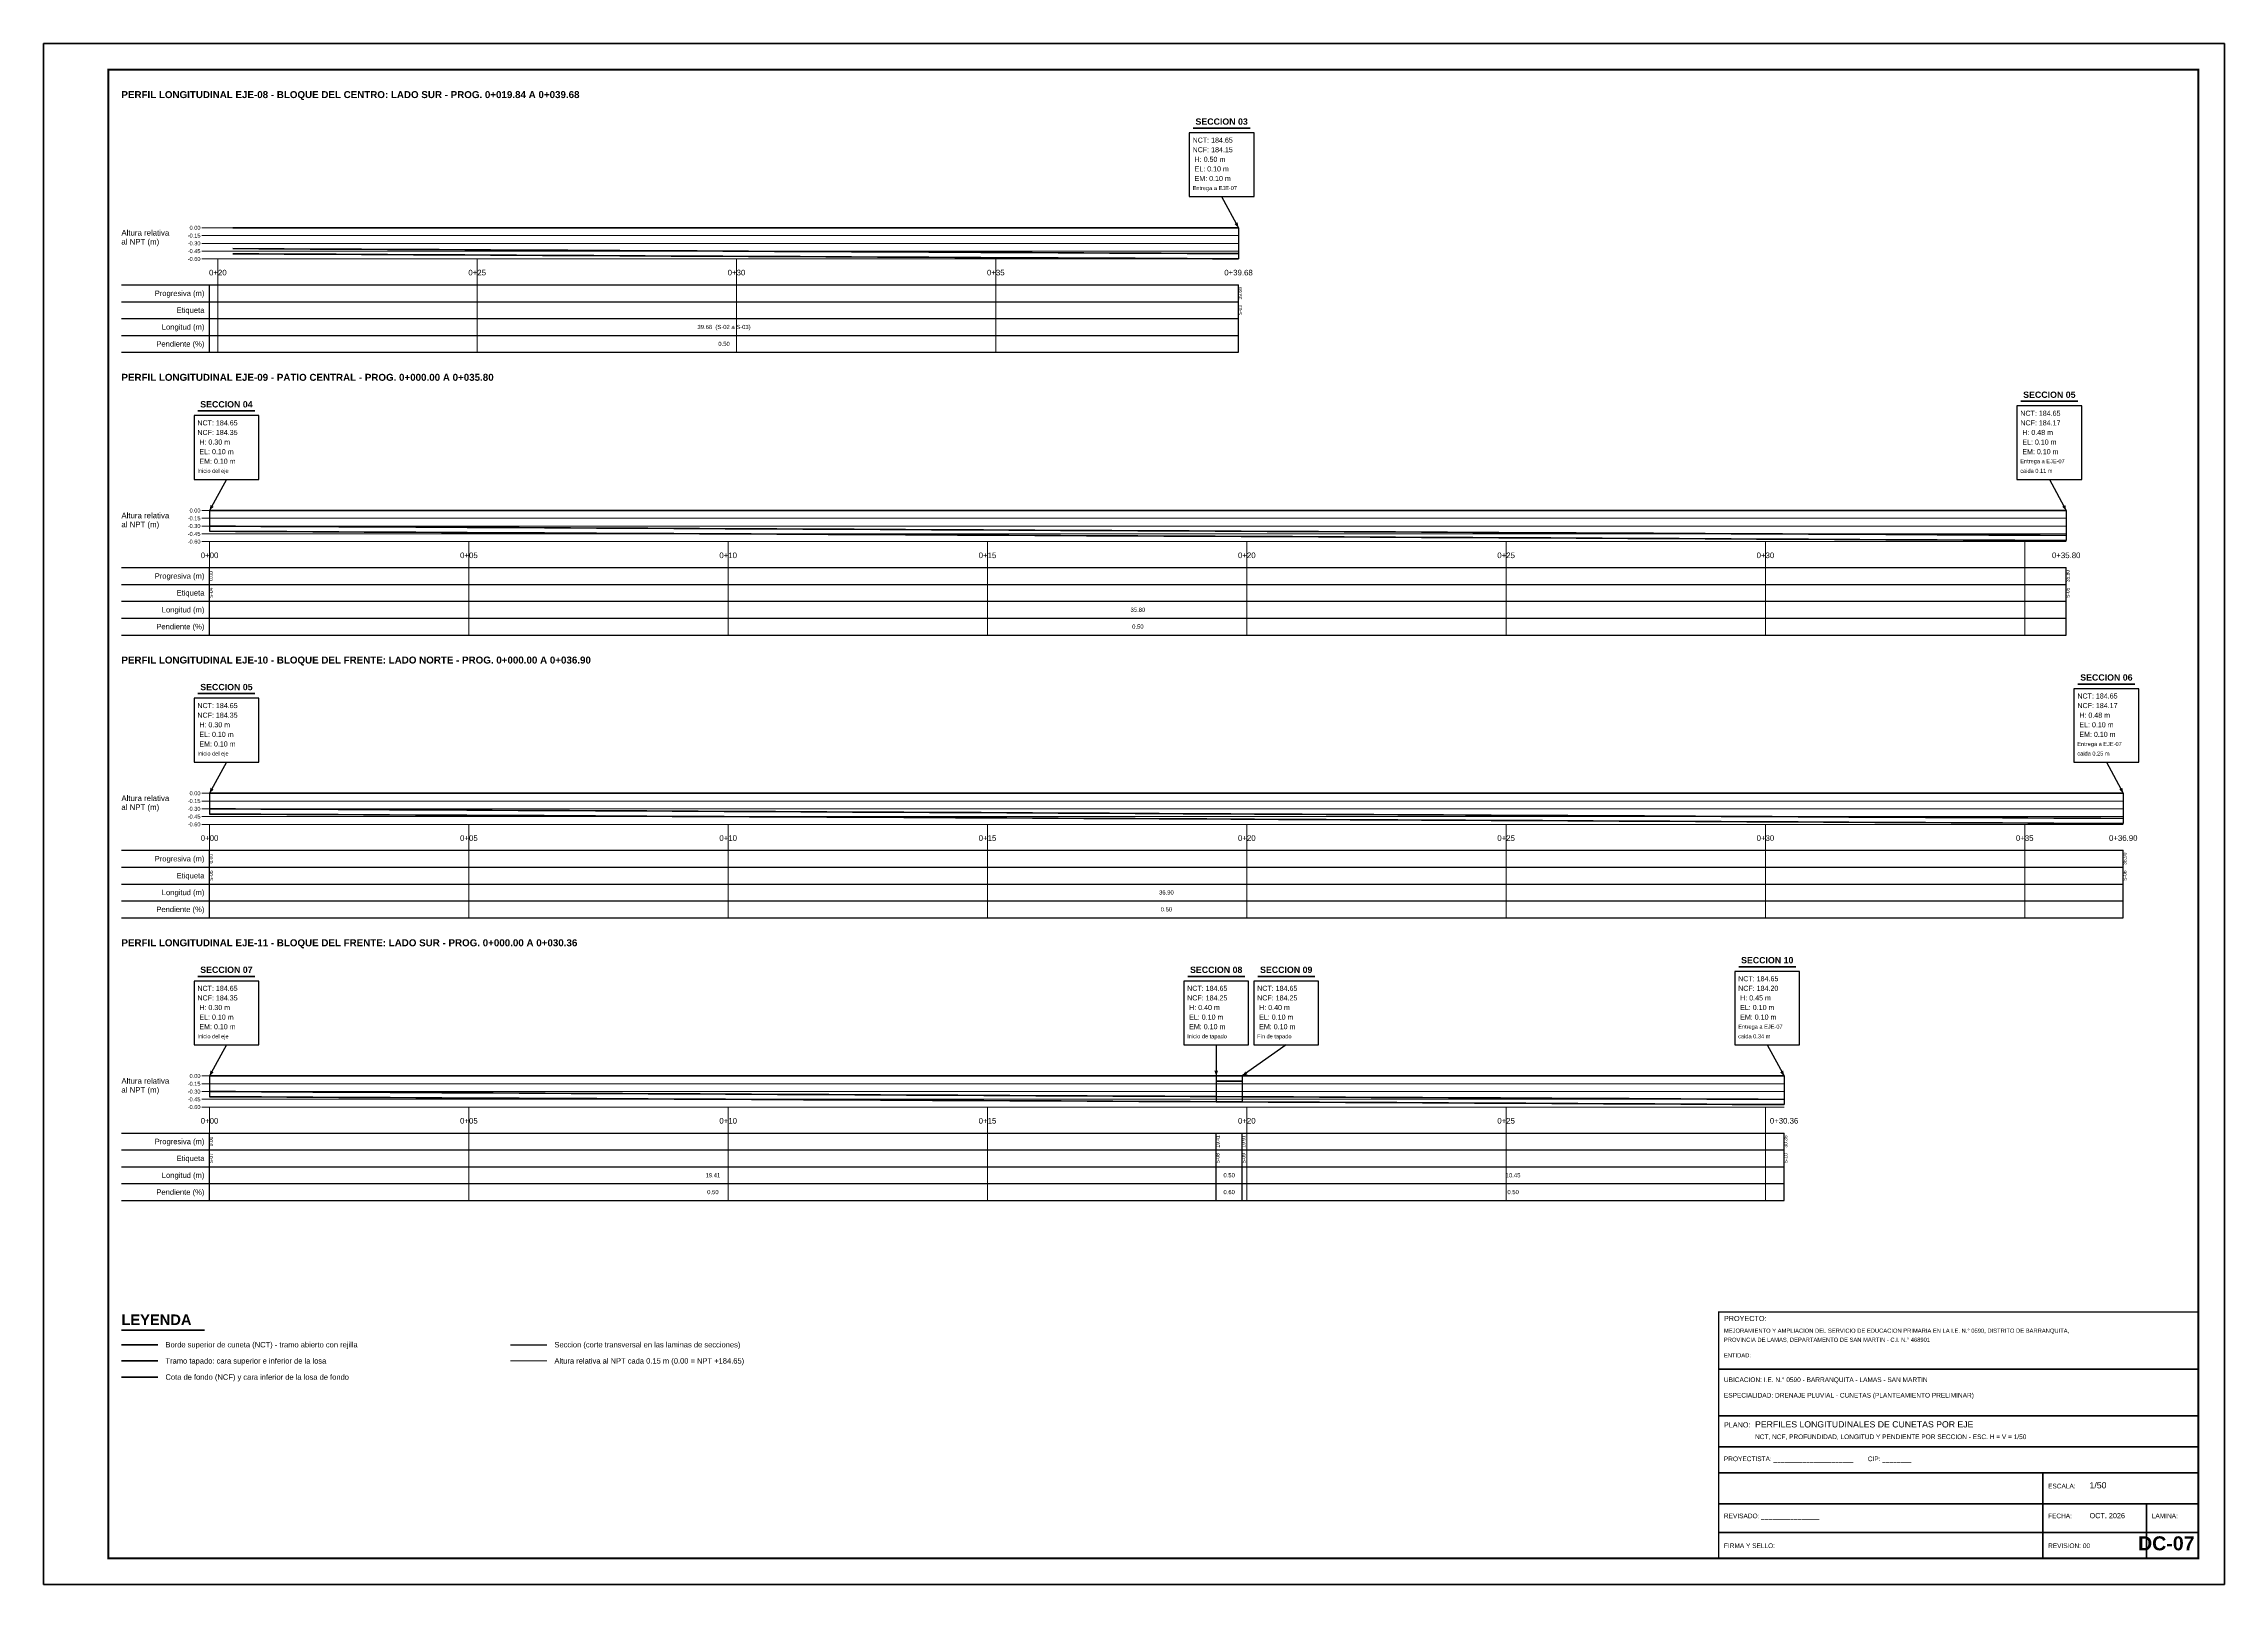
# Model space of a CAD drawing. Header units: metres. Extents: x 354768 to 355417, y 9249536 to 9250102.
# Drawn here: x 355050.91 to 355092.96, y 9249536 to 9249565.7 of the extents above; entities that cross this region are included whole.
import ezdxf
from ezdxf.enums import TextEntityAlignment as Align

# ---------------------------------------------------------------- set-up
doc = ezdxf.new("R2010")
doc.units = ezdxf.units.M
doc.header["$LTSCALE"] = 0.25
for name, color, linetype, lineweight in [('GRILLA', 9, 'CONTINUOUS', 13), ('MARCO', 7, 'CONTINUOUS', 50), ('PERF-FONDO', 6, 'CONTINUOUS', 35), ('PERF-NCT', 5, 'CONTINUOUS', 35), ('PERF-REF', 9, 'CONTINUOUS', 9), ('PERF-SECCION', 1, 'CONTINUOUS', 25), ('PERF-TAPA', 3, 'CONTINUOUS', 35), ('ROTULO', 7, 'CONTINUOUS', 35), ('TITULOS', 160, 'CONTINUOUS', 35)]:
    doc.layers.add(name, color=color, linetype=linetype, lineweight=lineweight)
for name, color, linetype in [('GUITARRA', 8, 'CONTINUOUS'), ('LEYENDA', 7, 'CONTINUOUS'), ('PERF-CAJA', 7, 'CONTINUOUS'), ('ROTULO-TEXTO', 7, 'CONTINUOUS'), ('TEXTOS', 7, 'CONTINUOUS')]:
    doc.layers.add(name, color=color, linetype=linetype)
doc.styles.get("Standard").update_dxf_attribs({"font": 'arial.ttf'})
doc.styles.add('TITULOS', font='arialbd.ttf')

msp = doc.modelspace()

# ---------------------------------------------------------------- linework, layer by layer
at = {"layer": 'GRILLA'}
for p, q in [((355054.265, 9249561.55), (355054.265, 9249559.75)), ((355059.265, 9249561.55), (355059.265, 9249559.75)), ((355064.265, 9249561.55), (355064.265, 9249559.75)), ((355069.265, 9249561.55), (355069.265, 9249559.75)), ((355054.105, 9249556.1), (355054.105, 9249554.3)), ((355059.105, 9249556.1), (355059.105, 9249554.3)), ((355064.105, 9249556.1), (355064.105, 9249554.3)), ((355069.105, 9249556.1), (355069.105, 9249554.3)), ((355074.105, 9249556.1), (355074.105, 9249554.3)), ((355079.105, 9249556.1), (355079.105, 9249554.3)), ((355084.105, 9249556.1), (355084.105, 9249554.3)), ((355089.105, 9249556.1), (355089.105, 9249554.3)), ((355054.105, 9249550.65), (355054.105, 9249548.85)), ((355059.105, 9249550.65), (355059.105, 9249548.85)), ((355064.105, 9249550.65), (355064.105, 9249548.85)), ((355069.105, 9249550.65), (355069.105, 9249548.85)), ((355074.105, 9249550.65), (355074.105, 9249548.85)), ((355079.105, 9249550.65), (355079.105, 9249548.85)), ((355084.105, 9249550.65), (355084.105, 9249548.85)), ((355089.105, 9249550.65), (355089.105, 9249548.85)), ((355054.105, 9249545.2), (355054.105, 9249543.4)), ((355059.105, 9249545.2), (355059.105, 9249543.4)), ((355064.105, 9249545.2), (355064.105, 9249543.4)), ((355069.105, 9249545.2), (355069.105, 9249543.4)), ((355074.105, 9249545.2), (355074.105, 9249543.4)), ((355079.105, 9249545.2), (355079.105, 9249543.4)), ((355084.105, 9249545.2), (355084.105, 9249543.4))]:
    msp.add_line(p, q, dxfattribs=at)
at = {"layer": 'GUITARRA'}
for p, q in [((355052.405, 9249561.05), (355073.945, 9249561.05)), ((355054.105, 9249559.75), (355054.105, 9249561.05)), ((355073.945, 9249559.75), (355073.945, 9249561.05)), ((355052.405, 9249560.725), (355073.945, 9249560.725)), ((355052.405, 9249560.4), (355073.945, 9249560.4)), ((355052.405, 9249560.075), (355073.945, 9249560.075)), ((355052.405, 9249559.75), (355073.945, 9249559.75)), ((355052.405, 9249555.6), (355089.905, 9249555.6)), ((355054.105, 9249554.3), (355054.105, 9249555.6)), ((355054.105, 9249554.3), (355054.105, 9249555.6)), ((355089.905, 9249554.3), (355089.905, 9249555.6)), ((355052.405, 9249555.275), (355089.905, 9249555.275)), ((355052.405, 9249554.95), (355089.905, 9249554.95)), ((355052.405, 9249554.625), (355089.905, 9249554.625)), ((355052.405, 9249554.3), (355089.905, 9249554.3)), ((355052.405, 9249550.15), (355091.005, 9249550.15)), ((355054.105, 9249548.85), (355054.105, 9249550.15)), ((355054.105, 9249548.85), (355054.105, 9249550.15)), ((355091.005, 9249548.85), (355091.005, 9249550.15)), ((355052.405, 9249549.825), (355091.005, 9249549.825)), ((355052.405, 9249549.5), (355091.005, 9249549.5)), ((355052.405, 9249549.175), (355091.005, 9249549.175)), ((355052.405, 9249548.85), (355091.005, 9249548.85)), ((355052.405, 9249544.7), (355084.465, 9249544.7)), ((355054.105, 9249543.4), (355054.105, 9249544.7)), ((355054.105, 9249543.4), (355054.105, 9249544.7)), ((355073.515, 9249543.4), (355073.515, 9249544.7)), ((355074.015, 9249543.4), (355074.015, 9249544.7)), ((355084.465, 9249543.4), (355084.465, 9249544.7)), ((355052.405, 9249544.375), (355084.465, 9249544.375)), ((355052.405, 9249544.05), (355084.465, 9249544.05)), ((355052.405, 9249543.725), (355084.465, 9249543.725)), ((355052.405, 9249543.4), (355084.465, 9249543.4))]:
    msp.add_line(p, q, dxfattribs=at)
at = {"layer": 'MARCO'}
msp.add_lwpolyline([(355050.905, 9249536), (355092.955, 9249536), (355092.955, 9249565.7), (355050.905, 9249565.7)], close=True, dxfattribs=at)
at = {"layer": 'MARCO', "const_width": 0.04}
msp.add_lwpolyline([(355052.155, 9249536.5), (355092.455, 9249536.5), (355092.455, 9249565.2), (355052.155, 9249565.2)], close=True, dxfattribs=at)
at = {"layer": 'PERF-CAJA'}
for p, q in [((355073.62, 9249562.75), (355073.945, 9249562.15)), ((355054.43, 9249557.3), (355054.105, 9249556.7)), ((355089.58, 9249557.3), (355089.905, 9249556.7)), ((355054.43, 9249551.85), (355054.105, 9249551.25)), ((355090.68, 9249551.85), (355091.005, 9249551.25)), ((355054.43, 9249546.4), (355054.105, 9249545.8)), ((355073.515, 9249546.4), (355073.515, 9249545.8)), ((355074.865, 9249546.4), (355074.015, 9249545.8)), ((355084.14, 9249546.4), (355084.465, 9249545.8))]:
    msp.add_line(p, q, dxfattribs=at)
for points in [[(355072.995, 9249562.75), (355074.245, 9249562.75), (355074.245, 9249563.98), (355072.995, 9249563.98)], [(355053.805, 9249557.3), (355055.055, 9249557.3), (355055.055, 9249558.53), (355053.805, 9249558.53)], [(355088.955, 9249557.3), (355090.205, 9249557.3), (355090.205, 9249558.715), (355088.955, 9249558.715)], [(355053.805, 9249551.85), (355055.055, 9249551.85), (355055.055, 9249553.08), (355053.805, 9249553.08)], [(355090.055, 9249551.85), (355091.305, 9249551.85), (355091.305, 9249553.265), (355090.055, 9249553.265)], [(355053.805, 9249546.4), (355055.055, 9249546.4), (355055.055, 9249547.63), (355053.805, 9249547.63)], [(355072.89, 9249546.4), (355074.14, 9249546.4), (355074.14, 9249547.63), (355072.89, 9249547.63)], [(355074.24, 9249546.4), (355075.49, 9249546.4), (355075.49, 9249547.63), (355074.24, 9249547.63)], [(355083.515, 9249546.4), (355084.765, 9249546.4), (355084.765, 9249547.815), (355083.515, 9249547.815)]]:
    msp.add_lwpolyline(points, close=True, dxfattribs=at)
for points in [[(355073.945, 9249562.15), (355073.928, 9249562.255), (355073.867, 9249562.221)], [(355054.105, 9249556.7), (355054.183, 9249556.771), (355054.122, 9249556.805)], [(355089.905, 9249556.7), (355089.888, 9249556.805), (355089.827, 9249556.771)], [(355054.105, 9249551.25), (355054.183, 9249551.321), (355054.122, 9249551.355)], [(355091.005, 9249551.25), (355090.988, 9249551.355), (355090.927, 9249551.321)], [(355054.105, 9249545.8), (355054.183, 9249545.871), (355054.122, 9249545.905)], [(355073.515, 9249545.8), (355073.55, 9249545.9), (355073.48, 9249545.9)], [(355074.015, 9249545.8), (355074.117, 9249545.829), (355074.077, 9249545.886)], [(355084.465, 9249545.8), (355084.448, 9249545.905), (355084.387, 9249545.871)]]:
    msp.add_solid(points, dxfattribs=at)
at = {"layer": 'PERF-FONDO'}
msp.add_line((355052.405, 9249539.996), (355053.105, 9249539.996), dxfattribs=at)
for points in [[(355054.555, 9249561.749), (355055.055, 9249561.746), (355055.545, 9249561.744), (355056.045, 9249561.741), (355056.545, 9249561.739), (355057.035, 9249561.736), (355057.535, 9249561.734), (355058.035, 9249561.731), (355058.535, 9249561.729), (355059.025, 9249561.726), (355059.525, 9249561.724), (355060.025, 9249561.721), (355060.525, 9249561.719), (355061.015, 9249561.716), (355061.515, 9249561.714), (355062.015, 9249561.711), (355062.505, 9249561.709), (355063.005, 9249561.706), (355063.505, 9249561.704), (355064.005, 9249561.701), (355064.495, 9249561.699), (355064.995, 9249561.696), (355065.495, 9249561.694), (355065.985, 9249561.691), (355066.485, 9249561.689), (355066.985, 9249561.686), (355067.485, 9249561.684), (355067.975, 9249561.681), (355068.475, 9249561.679), (355068.975, 9249561.676), (355069.475, 9249561.674), (355069.965, 9249561.671), (355070.465, 9249561.669), (355070.965, 9249561.667), (355071.455, 9249561.664), (355071.955, 9249561.662), (355072.455, 9249561.659), (355072.955, 9249561.657), (355073.445, 9249561.654), (355073.945, 9249561.652)], [(355054.555, 9249561.649), (355055.055, 9249561.646), (355055.545, 9249561.644), (355056.045, 9249561.641), (355056.545, 9249561.639), (355057.035, 9249561.636), (355057.535, 9249561.634), (355058.035, 9249561.631), (355058.535, 9249561.629), (355059.025, 9249561.626), (355059.525, 9249561.624), (355060.025, 9249561.621), (355060.525, 9249561.619), (355061.015, 9249561.616), (355061.515, 9249561.614), (355062.015, 9249561.611), (355062.505, 9249561.609), (355063.005, 9249561.606), (355063.505, 9249561.604), (355064.005, 9249561.601), (355064.495, 9249561.599), (355064.995, 9249561.596), (355065.495, 9249561.594), (355065.985, 9249561.591), (355066.485, 9249561.589), (355066.985, 9249561.586), (355067.485, 9249561.584), (355067.975, 9249561.581), (355068.475, 9249561.579), (355068.975, 9249561.576), (355069.475, 9249561.574), (355069.965, 9249561.571), (355070.465, 9249561.569), (355070.965, 9249561.567), (355071.455, 9249561.564), (355071.955, 9249561.562), (355072.455, 9249561.559), (355072.955, 9249561.557), (355073.445, 9249561.554), (355073.945, 9249561.552)], [(355054.105, 9249556.4), (355054.605, 9249556.398), (355055.095, 9249556.395), (355055.595, 9249556.393), (355056.095, 9249556.39), (355056.595, 9249556.388), (355057.085, 9249556.385), (355057.585, 9249556.383), (355058.085, 9249556.38), (355058.575, 9249556.378), (355059.075, 9249556.375), (355059.575, 9249556.373), (355060.075, 9249556.37), (355060.565, 9249556.368), (355061.065, 9249556.365), (355061.565, 9249556.363), (355062.065, 9249556.36), (355062.555, 9249556.358), (355063.055, 9249556.355), (355063.555, 9249556.353), (355064.045, 9249556.35), (355064.545, 9249556.348), (355065.045, 9249556.345), (355065.545, 9249556.343), (355066.035, 9249556.34), (355066.535, 9249556.338), (355067.035, 9249556.335), (355067.525, 9249556.333), (355068.025, 9249556.33), (355068.525, 9249556.328), (355069.025, 9249556.325), (355069.515, 9249556.323), (355070.015, 9249556.32), (355070.515, 9249556.318), (355071.015, 9249556.315), (355071.505, 9249556.313), (355072.005, 9249556.31), (355072.505, 9249556.308), (355072.995, 9249556.306), (355073.495, 9249556.303), (355073.995, 9249556.301), (355074.495, 9249556.298), (355074.985, 9249556.296), (355075.485, 9249556.293), (355075.985, 9249556.291), (355076.485, 9249556.288), (355076.975, 9249556.286), (355077.475, 9249556.283), (355077.975, 9249556.281), (355078.465, 9249556.278), (355078.965, 9249556.276), (355079.465, 9249556.273), (355079.965, 9249556.271), (355080.455, 9249556.268), (355080.955, 9249556.266), (355081.455, 9249556.263), (355081.945, 9249556.261), (355082.445, 9249556.258), (355082.945, 9249556.256), (355083.445, 9249556.253), (355083.935, 9249556.251), (355084.435, 9249556.248), (355084.935, 9249556.246), (355085.435, 9249556.243), (355085.925, 9249556.241), (355086.425, 9249556.238), (355086.925, 9249556.236), (355087.415, 9249556.233), (355087.915, 9249556.231), (355088.415, 9249556.228), (355088.915, 9249556.226), (355089.405, 9249556.223), (355089.905, 9249556.221)], [(355054.105, 9249556.3), (355054.605, 9249556.298), (355055.095, 9249556.295), (355055.595, 9249556.293), (355056.095, 9249556.29), (355056.595, 9249556.288), (355057.085, 9249556.285), (355057.585, 9249556.283), (355058.085, 9249556.28), (355058.575, 9249556.278), (355059.075, 9249556.275), (355059.575, 9249556.273), (355060.075, 9249556.27), (355060.565, 9249556.268), (355061.065, 9249556.265), (355061.565, 9249556.263), (355062.065, 9249556.26), (355062.555, 9249556.258), (355063.055, 9249556.255), (355063.555, 9249556.253), (355064.045, 9249556.25), (355064.545, 9249556.248), (355065.045, 9249556.245), (355065.545, 9249556.243), (355066.035, 9249556.24), (355066.535, 9249556.238), (355067.035, 9249556.235), (355067.525, 9249556.233), (355068.025, 9249556.23), (355068.525, 9249556.228), (355069.025, 9249556.225), (355069.515, 9249556.223), (355070.015, 9249556.22), (355070.515, 9249556.218), (355071.015, 9249556.215), (355071.505, 9249556.213), (355072.005, 9249556.21), (355072.505, 9249556.208), (355072.995, 9249556.206), (355073.495, 9249556.203), (355073.995, 9249556.201), (355074.495, 9249556.198), (355074.985, 9249556.196), (355075.485, 9249556.193), (355075.985, 9249556.191), (355076.485, 9249556.188), (355076.975, 9249556.186), (355077.475, 9249556.183), (355077.975, 9249556.181), (355078.465, 9249556.178), (355078.965, 9249556.176), (355079.465, 9249556.173), (355079.965, 9249556.171), (355080.455, 9249556.168), (355080.955, 9249556.166), (355081.455, 9249556.163), (355081.945, 9249556.161), (355082.445, 9249556.158), (355082.945, 9249556.156), (355083.445, 9249556.153), (355083.935, 9249556.151), (355084.435, 9249556.148), (355084.935, 9249556.146), (355085.435, 9249556.143), (355085.925, 9249556.141), (355086.425, 9249556.138), (355086.925, 9249556.136), (355087.415, 9249556.133), (355087.915, 9249556.131), (355088.415, 9249556.128), (355088.915, 9249556.126), (355089.405, 9249556.123), (355089.905, 9249556.121)], [(355054.105, 9249550.95), (355054.605, 9249550.948), (355055.095, 9249550.945), (355055.595, 9249550.943), (355056.085, 9249550.94), (355056.585, 9249550.938), (355057.075, 9249550.935), (355057.575, 9249550.933), (355058.075, 9249550.93), (355058.565, 9249550.928), (355059.065, 9249550.925), (355059.555, 9249550.923), (355060.055, 9249550.92), (355060.555, 9249550.918), (355061.045, 9249550.915), (355061.545, 9249550.913), (355062.035, 9249550.91), (355062.535, 9249550.908), (355063.025, 9249550.905), (355063.525, 9249550.903), (355064.025, 9249550.9), (355064.515, 9249550.898), (355065.015, 9249550.895), (355065.505, 9249550.893), (355066.005, 9249550.89), (355066.505, 9249550.888), (355066.995, 9249550.886), (355067.495, 9249550.883), (355067.985, 9249550.881), (355068.485, 9249550.878), (355068.985, 9249550.876), (355069.475, 9249550.873), (355069.975, 9249550.871), (355070.465, 9249550.868), (355070.965, 9249550.866), (355071.455, 9249550.863), (355071.955, 9249550.861), (355072.415, 9249550.858), (355072.875, 9249550.856), (355073.335, 9249550.854), (355073.795, 9249550.852), (355074.255, 9249550.849), (355074.715, 9249550.847), (355075.175, 9249550.845), (355075.635, 9249550.842), (355076.095, 9249550.84), (355076.555, 9249550.838), (355077.015, 9249550.835), (355077.475, 9249550.833), (355077.895, 9249550.831), (355078.325, 9249550.829), (355078.815, 9249550.826), (355079.305, 9249550.824), (355079.805, 9249550.822), (355080.295, 9249550.819), (355080.785, 9249550.817), (355081.285, 9249550.814), (355081.775, 9249550.812), (355082.265, 9249550.809), (355082.755, 9249550.807), (355083.255, 9249550.804), (355083.745, 9249550.802), (355084.235, 9249550.799), (355084.735, 9249550.797), (355085.225, 9249550.794), (355085.715, 9249550.792), (355086.215, 9249550.789), (355086.705, 9249550.787), (355087.195, 9249550.785), (355087.685, 9249550.782), (355088.185, 9249550.78), (355088.675, 9249550.777), (355089.165, 9249550.775), (355089.665, 9249550.772), (355090.155, 9249550.77), (355090.575, 9249550.768), (355091.005, 9249550.766)], [(355054.105, 9249550.85), (355054.605, 9249550.848), (355055.095, 9249550.845), (355055.595, 9249550.843), (355056.085, 9249550.84), (355056.585, 9249550.838), (355057.075, 9249550.835), (355057.575, 9249550.833), (355058.075, 9249550.83), (355058.565, 9249550.828), (355059.065, 9249550.825), (355059.555, 9249550.823), (355060.055, 9249550.82), (355060.555, 9249550.818), (355061.045, 9249550.815), (355061.545, 9249550.813), (355062.035, 9249550.81), (355062.535, 9249550.808), (355063.025, 9249550.805), (355063.525, 9249550.803), (355064.025, 9249550.8), (355064.515, 9249550.798), (355065.015, 9249550.795), (355065.505, 9249550.793), (355066.005, 9249550.79), (355066.505, 9249550.788), (355066.995, 9249550.786), (355067.495, 9249550.783), (355067.985, 9249550.781), (355068.485, 9249550.778), (355068.985, 9249550.776), (355069.475, 9249550.773), (355069.975, 9249550.771), (355070.465, 9249550.768), (355070.965, 9249550.766), (355071.455, 9249550.763), (355071.955, 9249550.761), (355072.415, 9249550.758), (355072.875, 9249550.756), (355073.335, 9249550.754), (355073.795, 9249550.752), (355074.255, 9249550.749), (355074.715, 9249550.747), (355075.175, 9249550.745), (355075.635, 9249550.742), (355076.095, 9249550.74), (355076.555, 9249550.738), (355077.015, 9249550.735), (355077.475, 9249550.733), (355077.895, 9249550.731), (355078.325, 9249550.729), (355078.815, 9249550.726), (355079.305, 9249550.724), (355079.805, 9249550.722), (355080.295, 9249550.719), (355080.785, 9249550.717), (355081.285, 9249550.714), (355081.775, 9249550.712), (355082.265, 9249550.709), (355082.755, 9249550.707), (355083.255, 9249550.704), (355083.745, 9249550.702), (355084.235, 9249550.699), (355084.735, 9249550.697), (355085.225, 9249550.694), (355085.715, 9249550.692), (355086.215, 9249550.689), (355086.705, 9249550.687), (355087.195, 9249550.685), (355087.685, 9249550.682), (355088.185, 9249550.68), (355088.675, 9249550.677), (355089.165, 9249550.675), (355089.665, 9249550.672), (355090.155, 9249550.67), (355090.575, 9249550.668), (355091.005, 9249550.666)], [(355054.105, 9249545.5), (355054.605, 9249545.498), (355055.105, 9249545.495), (355055.595, 9249545.493), (355056.095, 9249545.49), (355056.595, 9249545.488), (355057.095, 9249545.485), (355057.585, 9249545.483), (355058.085, 9249545.48), (355058.585, 9249545.478), (355059.085, 9249545.475), (355059.575, 9249545.473), (355060.075, 9249545.47), (355060.575, 9249545.468), (355061.075, 9249545.465), (355061.575, 9249545.463), (355062.065, 9249545.46), (355062.565, 9249545.458), (355063.065, 9249545.455), (355063.565, 9249545.453), (355064.055, 9249545.45), (355064.555, 9249545.448), (355065.055, 9249545.445), (355065.555, 9249545.443), (355066.045, 9249545.44), (355066.545, 9249545.438), (355067.045, 9249545.435), (355067.545, 9249545.433), (355068.045, 9249545.43), (355068.535, 9249545.428), (355069.035, 9249545.425), (355069.535, 9249545.423), (355070.035, 9249545.42), (355070.525, 9249545.418), (355071.025, 9249545.415), (355071.525, 9249545.413), (355072.025, 9249545.41), (355072.525, 9249545.408), (355073.015, 9249545.405), (355073.515, 9249545.403), (355074.015, 9249545.4), (355074.515, 9249545.398), (355075.005, 9249545.395), (355075.505, 9249545.393), (355076.005, 9249545.391), (355076.505, 9249545.388), (355076.995, 9249545.386), (355077.495, 9249545.383), (355077.995, 9249545.381), (355078.495, 9249545.378), (355078.995, 9249545.376), (355079.485, 9249545.373), (355079.985, 9249545.371), (355080.485, 9249545.368), (355080.985, 9249545.366), (355081.475, 9249545.363), (355081.975, 9249545.361), (355082.475, 9249545.358), (355082.975, 9249545.356), (355083.465, 9249545.353), (355083.965, 9249545.351), (355084.465, 9249545.348)], [(355054.105, 9249545.4), (355054.605, 9249545.398), (355055.105, 9249545.395), (355055.595, 9249545.393), (355056.095, 9249545.39), (355056.595, 9249545.388), (355057.095, 9249545.385), (355057.585, 9249545.383), (355058.085, 9249545.38), (355058.585, 9249545.378), (355059.085, 9249545.375), (355059.575, 9249545.373), (355060.075, 9249545.37), (355060.575, 9249545.368), (355061.075, 9249545.365), (355061.575, 9249545.363), (355062.065, 9249545.36), (355062.565, 9249545.358), (355063.065, 9249545.355), (355063.565, 9249545.353), (355064.055, 9249545.35), (355064.555, 9249545.348), (355065.055, 9249545.345), (355065.555, 9249545.343), (355066.045, 9249545.34), (355066.545, 9249545.338), (355067.045, 9249545.335), (355067.545, 9249545.333), (355068.045, 9249545.33), (355068.535, 9249545.328), (355069.035, 9249545.325), (355069.535, 9249545.323), (355070.035, 9249545.32), (355070.525, 9249545.318), (355071.025, 9249545.315), (355071.525, 9249545.313), (355072.025, 9249545.31), (355072.525, 9249545.308), (355073.015, 9249545.305), (355073.515, 9249545.303), (355074.015, 9249545.3), (355074.515, 9249545.298), (355075.005, 9249545.295), (355075.505, 9249545.293), (355076.005, 9249545.291), (355076.505, 9249545.288), (355076.995, 9249545.286), (355077.495, 9249545.283), (355077.995, 9249545.281), (355078.495, 9249545.278), (355078.995, 9249545.276), (355079.485, 9249545.273), (355079.985, 9249545.271), (355080.485, 9249545.268), (355080.985, 9249545.266), (355081.475, 9249545.263), (355081.975, 9249545.261), (355082.475, 9249545.258), (355082.975, 9249545.256), (355083.465, 9249545.253), (355083.965, 9249545.251), (355084.465, 9249545.248)]]:
    msp.add_lwpolyline(points, dxfattribs=at)
at = {"layer": 'PERF-NCT'}
msp.add_line((355052.405, 9249540.62), (355053.105, 9249540.62), dxfattribs=at)
for points in [[(355054.555, 9249562.15), (355055.055, 9249562.15), (355055.545, 9249562.15), (355056.045, 9249562.15), (355056.545, 9249562.15), (355057.035, 9249562.15), (355057.535, 9249562.15), (355058.035, 9249562.15), (355058.535, 9249562.15), (355059.025, 9249562.15), (355059.525, 9249562.15), (355060.025, 9249562.15), (355060.525, 9249562.15), (355061.015, 9249562.15), (355061.515, 9249562.15), (355062.015, 9249562.15), (355062.505, 9249562.15), (355063.005, 9249562.15), (355063.505, 9249562.15), (355064.005, 9249562.15), (355064.495, 9249562.15), (355064.995, 9249562.15), (355065.495, 9249562.15), (355065.985, 9249562.15), (355066.485, 9249562.15), (355066.985, 9249562.15), (355067.485, 9249562.15), (355067.975, 9249562.15), (355068.475, 9249562.15), (355068.975, 9249562.15), (355069.475, 9249562.15), (355069.965, 9249562.15), (355070.465, 9249562.15), (355070.965, 9249562.15), (355071.455, 9249562.15), (355071.955, 9249562.15), (355072.455, 9249562.15), (355072.955, 9249562.15), (355073.445, 9249562.15), (355073.945, 9249562.15)], [(355054.105, 9249556.7), (355054.605, 9249556.7), (355055.095, 9249556.7), (355055.595, 9249556.7), (355056.095, 9249556.7), (355056.595, 9249556.7), (355057.085, 9249556.7), (355057.585, 9249556.7), (355058.085, 9249556.7), (355058.575, 9249556.7), (355059.075, 9249556.7), (355059.575, 9249556.7), (355060.075, 9249556.7), (355060.565, 9249556.7), (355061.065, 9249556.7), (355061.565, 9249556.7), (355062.065, 9249556.7), (355062.555, 9249556.7), (355063.055, 9249556.7), (355063.555, 9249556.7), (355064.045, 9249556.7), (355064.545, 9249556.7), (355065.045, 9249556.7), (355065.545, 9249556.7), (355066.035, 9249556.7), (355066.535, 9249556.7), (355067.035, 9249556.7), (355067.525, 9249556.7), (355068.025, 9249556.7), (355068.525, 9249556.7), (355069.025, 9249556.7), (355069.515, 9249556.7), (355070.015, 9249556.7), (355070.515, 9249556.7), (355071.015, 9249556.7), (355071.505, 9249556.7), (355072.005, 9249556.7), (355072.505, 9249556.7), (355072.995, 9249556.7), (355073.495, 9249556.7), (355073.995, 9249556.7), (355074.495, 9249556.7), (355074.985, 9249556.7), (355075.485, 9249556.7), (355075.985, 9249556.7), (355076.485, 9249556.7), (355076.975, 9249556.7), (355077.475, 9249556.7), (355077.975, 9249556.7), (355078.465, 9249556.7), (355078.965, 9249556.7), (355079.465, 9249556.7), (355079.965, 9249556.7), (355080.455, 9249556.7), (355080.955, 9249556.7), (355081.455, 9249556.7), (355081.945, 9249556.7), (355082.445, 9249556.7), (355082.945, 9249556.7), (355083.445, 9249556.7), (355083.935, 9249556.7), (355084.435, 9249556.7), (355084.935, 9249556.7), (355085.435, 9249556.7), (355085.925, 9249556.7), (355086.425, 9249556.7), (355086.925, 9249556.7), (355087.415, 9249556.7), (355087.915, 9249556.7), (355088.415, 9249556.7), (355088.915, 9249556.7), (355089.405, 9249556.7), (355089.905, 9249556.7)], [(355054.105, 9249551.25), (355054.605, 9249551.25), (355055.095, 9249551.25), (355055.595, 9249551.25), (355056.085, 9249551.25), (355056.585, 9249551.25), (355057.075, 9249551.25), (355057.575, 9249551.25), (355058.075, 9249551.25), (355058.565, 9249551.25), (355059.065, 9249551.25), (355059.555, 9249551.25), (355060.055, 9249551.25), (355060.555, 9249551.25), (355061.045, 9249551.25), (355061.545, 9249551.25), (355062.035, 9249551.25), (355062.535, 9249551.25), (355063.025, 9249551.25), (355063.525, 9249551.25), (355064.025, 9249551.25), (355064.515, 9249551.25), (355065.015, 9249551.25), (355065.505, 9249551.25), (355066.005, 9249551.25), (355066.505, 9249551.25), (355066.995, 9249551.25), (355067.495, 9249551.25), (355067.985, 9249551.25), (355068.485, 9249551.25), (355068.985, 9249551.25), (355069.475, 9249551.25), (355069.975, 9249551.25), (355070.465, 9249551.25), (355070.965, 9249551.25), (355071.455, 9249551.25), (355071.955, 9249551.25), (355072.415, 9249551.25), (355072.875, 9249551.25), (355073.335, 9249551.25), (355073.795, 9249551.25), (355074.255, 9249551.25), (355074.715, 9249551.25), (355075.175, 9249551.25), (355075.635, 9249551.25), (355076.095, 9249551.25), (355076.555, 9249551.25), (355077.015, 9249551.25), (355077.475, 9249551.25), (355077.895, 9249551.25), (355078.325, 9249551.25), (355078.815, 9249551.25), (355079.305, 9249551.25), (355079.805, 9249551.25), (355080.295, 9249551.25), (355080.785, 9249551.25), (355081.285, 9249551.25), (355081.775, 9249551.25), (355082.265, 9249551.25), (355082.755, 9249551.25), (355083.255, 9249551.25), (355083.745, 9249551.25), (355084.235, 9249551.25), (355084.735, 9249551.25), (355085.225, 9249551.25), (355085.715, 9249551.25), (355086.215, 9249551.25), (355086.705, 9249551.25), (355087.195, 9249551.25), (355087.685, 9249551.25), (355088.185, 9249551.25), (355088.675, 9249551.25), (355089.165, 9249551.25), (355089.665, 9249551.25), (355090.155, 9249551.25), (355090.575, 9249551.25), (355091.005, 9249551.25)], [(355054.105, 9249545.8), (355054.605, 9249545.8), (355055.105, 9249545.8), (355055.595, 9249545.8), (355056.095, 9249545.8), (355056.595, 9249545.8), (355057.095, 9249545.8), (355057.585, 9249545.8), (355058.085, 9249545.8), (355058.585, 9249545.8), (355059.085, 9249545.8), (355059.575, 9249545.8), (355060.075, 9249545.8), (355060.575, 9249545.8), (355061.075, 9249545.8), (355061.575, 9249545.8), (355062.065, 9249545.8), (355062.565, 9249545.8), (355063.065, 9249545.8), (355063.565, 9249545.8), (355064.055, 9249545.8), (355064.555, 9249545.8), (355065.055, 9249545.8), (355065.555, 9249545.8), (355066.045, 9249545.8), (355066.545, 9249545.8), (355067.045, 9249545.8), (355067.545, 9249545.8), (355068.045, 9249545.8), (355068.535, 9249545.8), (355069.035, 9249545.8), (355069.535, 9249545.8), (355070.035, 9249545.8), (355070.525, 9249545.8), (355071.025, 9249545.8), (355071.525, 9249545.8), (355072.025, 9249545.8), (355072.525, 9249545.8), (355073.015, 9249545.8), (355073.515, 9249545.8)], [(355074.015, 9249545.8), (355074.515, 9249545.8), (355075.005, 9249545.8), (355075.505, 9249545.8), (355076.005, 9249545.8), (355076.505, 9249545.8), (355076.995, 9249545.8), (355077.495, 9249545.8), (355077.995, 9249545.8), (355078.495, 9249545.8), (355078.995, 9249545.8), (355079.485, 9249545.8), (355079.985, 9249545.8), (355080.485, 9249545.8), (355080.985, 9249545.8), (355081.475, 9249545.8), (355081.975, 9249545.8), (355082.475, 9249545.8), (355082.975, 9249545.8), (355083.465, 9249545.8), (355083.965, 9249545.8), (355084.465, 9249545.8)]]:
    msp.add_lwpolyline(points, dxfattribs=at)
at = {"layer": 'PERF-REF'}
for p, q in [((355053.955, 9249562.15), (355073.945, 9249562.15)), ((355053.955, 9249562), (355073.945, 9249562)), ((355053.955, 9249561.85), (355073.945, 9249561.85)), ((355053.955, 9249561.7), (355073.945, 9249561.7)), ((355053.955, 9249561.55), (355073.945, 9249561.55)), ((355053.955, 9249556.7), (355089.905, 9249556.7)), ((355053.955, 9249556.55), (355089.905, 9249556.55)), ((355053.955, 9249556.4), (355089.905, 9249556.4)), ((355053.955, 9249556.25), (355089.905, 9249556.25)), ((355053.955, 9249556.1), (355089.905, 9249556.1)), ((355053.955, 9249551.25), (355091.005, 9249551.25)), ((355053.955, 9249551.1), (355091.005, 9249551.1)), ((355053.955, 9249550.95), (355091.005, 9249550.95)), ((355053.955, 9249550.8), (355091.005, 9249550.8)), ((355053.955, 9249550.65), (355091.005, 9249550.65)), ((355053.955, 9249545.8), (355084.465, 9249545.8)), ((355053.955, 9249545.65), (355084.465, 9249545.65)), ((355053.955, 9249545.5), (355084.465, 9249545.5)), ((355053.955, 9249545.35), (355084.465, 9249545.35)), ((355053.955, 9249545.2), (355084.465, 9249545.2)), ((355059.905, 9249540.308), (355060.605, 9249540.308))]:
    msp.add_line(p, q, dxfattribs=at)
at = {"layer": 'PERF-SECCION'}
for p, q in [((355073.945, 9249562.15), (355073.945, 9249561.552)), ((355054.105, 9249556.7), (355054.105, 9249556.3)), ((355089.905, 9249556.7), (355089.905, 9249556.121)), ((355054.105, 9249551.25), (355054.105, 9249550.85)), ((355091.005, 9249551.25), (355091.005, 9249550.666)), ((355054.105, 9249545.8), (355054.105, 9249545.4)), ((355073.515, 9249545.8), (355073.515, 9249545.303)), ((355074.015, 9249545.8), (355074.015, 9249545.3)), ((355084.465, 9249545.8), (355084.465, 9249545.248)), ((355059.905, 9249540.62), (355060.605, 9249540.62))]:
    msp.add_line(p, q, dxfattribs=at)
at = {"layer": 'PERF-TAPA'}
msp.add_line((355052.405, 9249540.308), (355053.105, 9249540.308), dxfattribs=at)
for points in [[(355073.515, 9249545.8), (355074.015, 9249545.8)], [(355073.515, 9249545.7), (355074.015, 9249545.7)]]:
    msp.add_lwpolyline(points, dxfattribs=at)
at = {"layer": 'ROTULO'}
for p, q in [((355083.205, 9249540.15), (355092.455, 9249540.15)), ((355083.205, 9249539.25), (355092.455, 9249539.25)), ((355083.205, 9249538.65), (355092.455, 9249538.65)), ((355083.205, 9249538.15), (355092.455, 9249538.15)), ((355089.455, 9249538.15), (355089.455, 9249536.5)), ((355083.205, 9249537.55), (355092.455, 9249537.55)), ((355091.455, 9249537.55), (355091.455, 9249536.5)), ((355083.205, 9249537), (355092.455, 9249537))]:
    msp.add_line(p, q, dxfattribs=at)
at = {"layer": 'ROTULO', "const_width": 0.025}
msp.add_lwpolyline([(355083.205, 9249536.5), (355092.455, 9249536.5), (355092.455, 9249541.25), (355083.205, 9249541.25)], close=True, dxfattribs=at)
at = {"layer": 'TITULOS'}
for p, q in [((355073.07, 9249564.07), (355074.17, 9249564.07)), ((355053.88, 9249558.62), (355054.98, 9249558.62)), ((355089.03, 9249558.805), (355090.13, 9249558.805)), ((355053.88, 9249553.17), (355054.98, 9249553.17)), ((355090.13, 9249553.355), (355091.23, 9249553.355)), ((355053.88, 9249547.72), (355054.98, 9249547.72)), ((355072.965, 9249547.72), (355074.065, 9249547.72)), ((355074.315, 9249547.72), (355075.415, 9249547.72)), ((355083.59, 9249547.905), (355084.69, 9249547.905)), ((355052.405, 9249540.9), (355054.005, 9249540.9))]:
    msp.add_line(p, q, dxfattribs=at)

# ---------------------------------------------------------------- texts
at = {"layer": 'LEYENDA'}
for s, p in [('Borde superior de cuneta (NCT) - tramo abierto con rejilla', (355053.255, 9249540.62)), ('Seccion (corte transversal en las laminas de secciones)', (355060.755, 9249540.62)), ('Tramo tapado: cara superior e inferior de la losa', (355053.255, 9249540.308)), ('Cota de fondo (NCF) y cara inferior de la losa de fondo', (355053.255, 9249539.996)), ('Altura relativa al NPT cada 0.15 m (0.00 = NPT +184.65)', (355060.755, 9249540.308))]:
    msp.add_text(s, height=0.104, dxfattribs=at).set_placement(p, align=Align.MIDDLE_LEFT)
at = {"layer": 'ROTULO-TEXTO'}
for s, height, p in [('MEJORAMIENTO Y AMPLIACION DEL SERVICIO DE EDUCACION PRIMARIA EN LA I.E. N.° 0590, DISTRITO DE BARRANQUITA,', 0.08, (355083.305, 9249540.85)), ('PROYECTO:', 0.1, (355083.305, 9249541.075)), ('PROVINCIA DE LAMAS, DEPARTAMENTO DE SAN MARTIN - C.I. N.° 468901', 0.08, (355083.305, 9249540.675)), ('ENTIDAD:', 0.08, (355083.305, 9249540.375)), ('UBICACION: I.E. N.° 0590 - BARRANQUITA - LAMAS - SAN MARTIN', 0.09, (355083.305, 9249539.9)), ('ESPECIALIDAD: DRENAJE PLUVIAL - CUNETAS (PLANTEAMIENTO PRELIMINAR)', 0.09, (355083.305, 9249539.6)), ('PLANO:', 0.1, (355083.305, 9249539.025)), ('NCT, NCF, PROFUNDIDAD, LONGITUD Y PENDIENTE POR SECCION - ESC. H = V = 1/50', 0.09, (355083.905, 9249538.8)), ('PERFILES LONGITUDINALES DE CUNETAS POR EJE', 0.12, (355083.905, 9249539.025)), ('PROYECTISTA: ______________________        CIP: ________', 0.09, (355083.305, 9249538.375)), ('ESCALA:', 0.09, (355089.555, 9249537.85)), ('1/50', 0.12, (355090.355, 9249537.85)), ('REVISADO: ________________', 0.09, (355083.305, 9249537.275)), ('FECHA:', 0.09, (355089.555, 9249537.275)), ('OCT. 2026', 0.1, (355090.355, 9249537.275)), ('LAMINA:', 0.09, (355091.555, 9249537.275)), ('FIRMA Y SELLO:', 0.09, (355083.305, 9249536.7)), ('REVISION: 00', 0.09, (355089.555, 9249536.7))]:
    msp.add_text(s, height=height, dxfattribs=at).set_placement(p)
at = {"layer": 'TEXTOS'}
for s, height, p in [('NCT: 184.65', 0.09788, (355073.06, 9249563.84)), ('NCF: 184.15', 0.09788, (355073.06, 9249563.655)), (' H: 0.50 m', 0.0979, (355073.06, 9249563.47)), (' EL: 0.10 m', 0.09788, (355073.06, 9249563.285)), ('Entrega a EJE-07', 0.07762, (355073.06, 9249562.915)), (' EM: 0.10 m', 0.09788, (355073.06, 9249563.1)), ('NCT: 184.65', 0.09788, (355089.02, 9249558.575)), ('NCT: 184.65', 0.09788, (355053.87, 9249558.39)), ('NCF: 184.35', 0.09788, (355053.87, 9249558.205)), ('NCF: 184.17', 0.09788, (355089.02, 9249558.39)), (' H: 0.48 m', 0.0979, (355089.02, 9249558.205)), (' H: 0.30 m', 0.0979, (355053.87, 9249558.02)), (' EL: 0.10 m', 0.09788, (355053.87, 9249557.835)), (' EM: 0.10 m', 0.09788, (355053.87, 9249557.65)), ('Entrega a EJE-07', 0.07762, (355089.02, 9249557.65)), (' EL: 0.10 m', 0.09788, (355089.02, 9249558.02)), (' EM: 0.10 m', 0.09788, (355089.02, 9249557.835)), ('Inicio del eje', 0.07762, (355053.87, 9249557.465)), ('caida 0.11 m', 0.07762, (355089.02, 9249557.465)), ('NCT: 184.65', 0.09788, (355090.12, 9249553.125)), ('NCT: 184.65', 0.09788, (355053.87, 9249552.94)), ('NCF: 184.35', 0.09788, (355053.87, 9249552.755)), ('NCF: 184.17', 0.09788, (355090.12, 9249552.94)), (' H: 0.48 m', 0.0979, (355090.12, 9249552.755)), (' H: 0.30 m', 0.0979, (355053.87, 9249552.57)), (' EL: 0.10 m', 0.09788, (355053.87, 9249552.385)), (' EM: 0.10 m', 0.09788, (355053.87, 9249552.2)), ('Entrega a EJE-07', 0.07762, (355090.12, 9249552.2)), (' EL: 0.10 m', 0.09788, (355090.12, 9249552.57)), (' EM: 0.10 m', 0.09788, (355090.12, 9249552.385)), ('Inicio del eje', 0.07762, (355053.87, 9249552.015)), ('caida 0.25 m', 0.07762, (355090.12, 9249552.015)), ('NCT: 184.65', 0.09788, (355083.58, 9249547.675)), ('NCT: 184.65', 0.09788, (355053.87, 9249547.49)), ('NCF: 184.35', 0.09788, (355053.87, 9249547.305)), ('NCT: 184.65', 0.09788, (355072.955, 9249547.49)), ('NCF: 184.25', 0.09788, (355072.955, 9249547.305)), ('NCT: 184.65', 0.09788, (355074.305, 9249547.49)), ('NCF: 184.25', 0.09788, (355074.305, 9249547.305)), ('NCF: 184.20', 0.09788, (355083.58, 9249547.49)), (' H: 0.45 m', 0.0979, (355083.58, 9249547.305)), (' H: 0.30 m', 0.0979, (355053.87, 9249547.12)), (' EL: 0.10 m', 0.09788, (355053.87, 9249546.935)), (' EM: 0.10 m', 0.09788, (355053.87, 9249546.75)), (' H: 0.40 m', 0.0979, (355072.955, 9249547.12)), (' EL: 0.10 m', 0.09788, (355072.955, 9249546.935)), (' EM: 0.10 m', 0.09788, (355072.955, 9249546.75)), (' H: 0.40 m', 0.0979, (355074.305, 9249547.12)), (' EL: 0.10 m', 0.09788, (355074.305, 9249546.935)), (' EM: 0.10 m', 0.09788, (355074.305, 9249546.75)), ('Entrega a EJE-07', 0.07762, (355083.58, 9249546.75)), (' EL: 0.10 m', 0.09788, (355083.58, 9249547.12)), (' EM: 0.10 m', 0.09788, (355083.58, 9249546.935)), ('Inicio del eje', 0.07762, (355053.87, 9249546.565)), ('Inicio de tapado', 0.07762, (355072.955, 9249546.565)), ('Fin de tapado', 0.07762, (355074.305, 9249546.565)), ('caida 0.34 m', 0.07762, (355083.58, 9249546.565))]:
    msp.add_text(s, height=height, dxfattribs=at).set_placement(p, align=Align.MIDDLE_LEFT)
for s, p in [('Altura relativa', (355052.405, 9249562)), ('al NPT (m)', (355052.405, 9249561.827)), ('Altura relativa', (355052.405, 9249556.55)), ('al NPT (m)', (355052.405, 9249556.377)), ('Altura relativa', (355052.405, 9249551.1)), ('al NPT (m)', (355052.405, 9249550.927)), ('Altura relativa', (355052.405, 9249545.65)), ('al NPT (m)', (355052.405, 9249545.477))]:
    msp.add_text(s, height=0.108, dxfattribs=at).set_placement(p)
for s, height, p in [('-0.15', 0.0776, (355053.93, 9249562)), ('0.00', 0.0776, (355053.93, 9249562.15)), ('-0.30', 0.0776, (355053.93, 9249561.85)), ('-0.45', 0.0776, (355053.93, 9249561.7)), ('-0.60', 0.0776, (355053.93, 9249561.55)), ('Progresiva (m)', 0.10463, (355054.005, 9249560.887)), ('Longitud (m)', 0.10463, (355054.005, 9249560.238)), ('Etiqueta', 0.1046, (355054.005, 9249560.562)), ('Pendiente (%)', 0.10463, (355054.005, 9249559.912)), ('-0.15', 0.0776, (355053.93, 9249556.55)), ('-0.30', 0.0776, (355053.93, 9249556.4)), ('0.00', 0.0776, (355053.93, 9249556.7)), ('-0.45', 0.0776, (355053.93, 9249556.25)), ('-0.60', 0.0776, (355053.93, 9249556.1)), ('Progresiva (m)', 0.10463, (355054.005, 9249555.438)), ('Etiqueta', 0.1046, (355054.005, 9249555.113)), ('Longitud (m)', 0.10463, (355054.005, 9249554.787)), ('Pendiente (%)', 0.10463, (355054.005, 9249554.463)), ('-0.15', 0.0776, (355053.93, 9249551.1)), ('-0.30', 0.0776, (355053.93, 9249550.95)), ('0.00', 0.0776, (355053.93, 9249551.25)), ('-0.45', 0.0776, (355053.93, 9249550.8)), ('-0.60', 0.0776, (355053.93, 9249550.65)), ('Progresiva (m)', 0.10463, (355054.005, 9249549.988)), ('Etiqueta', 0.1046, (355054.005, 9249549.662)), ('Longitud (m)', 0.10463, (355054.005, 9249549.338)), ('Pendiente (%)', 0.10463, (355054.005, 9249549.012)), ('-0.15', 0.0776, (355053.93, 9249545.65)), ('-0.30', 0.0776, (355053.93, 9249545.5)), ('0.00', 0.0776, (355053.93, 9249545.8)), ('-0.45', 0.0776, (355053.93, 9249545.35)), ('-0.60', 0.0776, (355053.93, 9249545.2)), ('Progresiva (m)', 0.10463, (355054.005, 9249544.537)), ('Etiqueta', 0.1046, (355054.005, 9249544.213)), ('Longitud (m)', 0.10463, (355054.005, 9249543.887)), ('Pendiente (%)', 0.10463, (355054.005, 9249543.562))]:
    msp.add_text(s, height=height, dxfattribs=at).set_placement(p, align=Align.MIDDLE_RIGHT)
for s, p in [('0+20', (355054.265, 9249561.2)), ('0+25', (355059.265, 9249561.2)), ('0+30', (355064.265, 9249561.2)), ('0+35', (355069.265, 9249561.2)), ('0+39.68', (355073.945, 9249561.2)), ('0+00', (355054.105, 9249555.75)), ('0+05', (355059.105, 9249555.75)), ('0+10', (355064.105, 9249555.75)), ('0+15', (355069.105, 9249555.75)), ('0+20', (355074.105, 9249555.75)), ('0+25', (355079.105, 9249555.75)), ('0+30', (355084.105, 9249555.75)), ('0+35.80', (355089.905, 9249555.75)), ('0+00', (355054.105, 9249550.3)), ('0+05', (355059.105, 9249550.3)), ('0+10', (355064.105, 9249550.3)), ('0+15', (355069.105, 9249550.3)), ('0+20', (355074.105, 9249550.3)), ('0+25', (355079.105, 9249550.3)), ('0+30', (355084.105, 9249550.3)), ('0+35', (355089.105, 9249550.3)), ('0+36.90', (355091.005, 9249550.3)), ('0+00', (355054.105, 9249544.85)), ('0+05', (355059.105, 9249544.85)), ('0+10', (355064.105, 9249544.85)), ('0+15', (355069.105, 9249544.85)), ('0+20', (355074.105, 9249544.85)), ('0+25', (355079.105, 9249544.85)), ('0+30.36', (355084.465, 9249544.85))]:
    msp.add_text(s, height=0.108, dxfattribs=at).set_placement(p, align=Align.BOTTOM_CENTER)
for s, p in [('39.68', (355073.975, 9249560.887)), ('S-03', (355073.975, 9249560.562)), ('0.00', (355054.135, 9249555.438)), ('S-04', (355054.135, 9249555.113)), ('35.80', (355089.935, 9249555.438)), ('S-05', (355089.935, 9249555.113)), ('0.00', (355054.135, 9249549.988)), ('S-05', (355054.135, 9249549.662)), ('36.90', (355091.035, 9249549.988)), ('S-06', (355091.035, 9249549.662)), ('19.41', (355073.545, 9249544.537)), ('19.91', (355074.045, 9249544.537)), ('30.36', (355084.495, 9249544.537)), ('0.00', (355054.135, 9249544.537)), ('S-07', (355054.135, 9249544.213)), ('S-08', (355073.545, 9249544.213)), ('S-09', (355074.045, 9249544.213)), ('S-10', (355084.495, 9249544.213))]:
    msp.add_text(s, height=0.0675, rotation=90, dxfattribs=at).set_placement(p, align=Align.MIDDLE_CENTER)
for s, p in [('39.68  (S-02 a S-03)', (355064.025, 9249560.238)), ('0.50', (355064.025, 9249559.912)), ('35.80', (355072.005, 9249554.787)), ('0.50', (355072.005, 9249554.463)), ('36.90', (355072.555, 9249549.338)), ('0.50', (355072.555, 9249549.012)), ('19.41', (355063.81, 9249543.887)), ('0.50', (355073.765, 9249543.887)), ('10.45', (355079.24, 9249543.887)), ('0.50', (355063.81, 9249543.562)), ('0.60', (355073.765, 9249543.562)), ('0.50', (355079.24, 9249543.562))]:
    msp.add_text(s, height=0.081, dxfattribs=at).set_placement(p, align=Align.MIDDLE_CENTER)
at = {"layer": 'TITULOS', "style": 'TITULOS'}
for s, height, p in [('PERFIL LONGITUDINAL EJE-08 - BLOQUE DEL CENTRO: LADO SUR - PROG. 0+019.84 A 0+039.68', 0.135, (355052.405, 9249564.65)), ('PERFIL LONGITUDINAL EJE-09 - PATIO CENTRAL - PROG. 0+000.00 A 0+035.80', 0.135, (355052.405, 9249559.2)), ('PERFIL LONGITUDINAL EJE-10 - BLOQUE DEL FRENTE: LADO NORTE - PROG. 0+000.00 A 0+036.90', 0.135, (355052.405, 9249553.75)), ('PERFIL LONGITUDINAL EJE-11 - BLOQUE DEL FRENTE: LADO SUR - PROG. 0+000.00 A 0+030.36', 0.135, (355052.405, 9249548.3)), ('LEYENDA', 0.2025, (355052.405, 9249541))]:
    msp.add_text(s, height=height, dxfattribs=at).set_placement(p)
for s, p in [('SECCION 03', (355073.62, 9249564.1)), ('SECCION 05', (355089.58, 9249558.835)), ('SECCION 04', (355054.43, 9249558.65)), ('SECCION 06', (355090.68, 9249553.385)), ('SECCION 05', (355054.43, 9249553.2)), ('SECCION 10', (355084.14, 9249547.935)), ('SECCION 07', (355054.43, 9249547.75)), ('SECCION 08', (355073.515, 9249547.75)), ('SECCION 09', (355074.865, 9249547.75))]:
    msp.add_text(s, height=0.1215, dxfattribs=at).set_placement(p, align=Align.BOTTOM_CENTER)
msp.add_text('DC-07', height=0.27, dxfattribs=at).set_placement((355092.38, 9249536.575), align=Align.BOTTOM_RIGHT)

doc.saveas('drawing.dxf')
